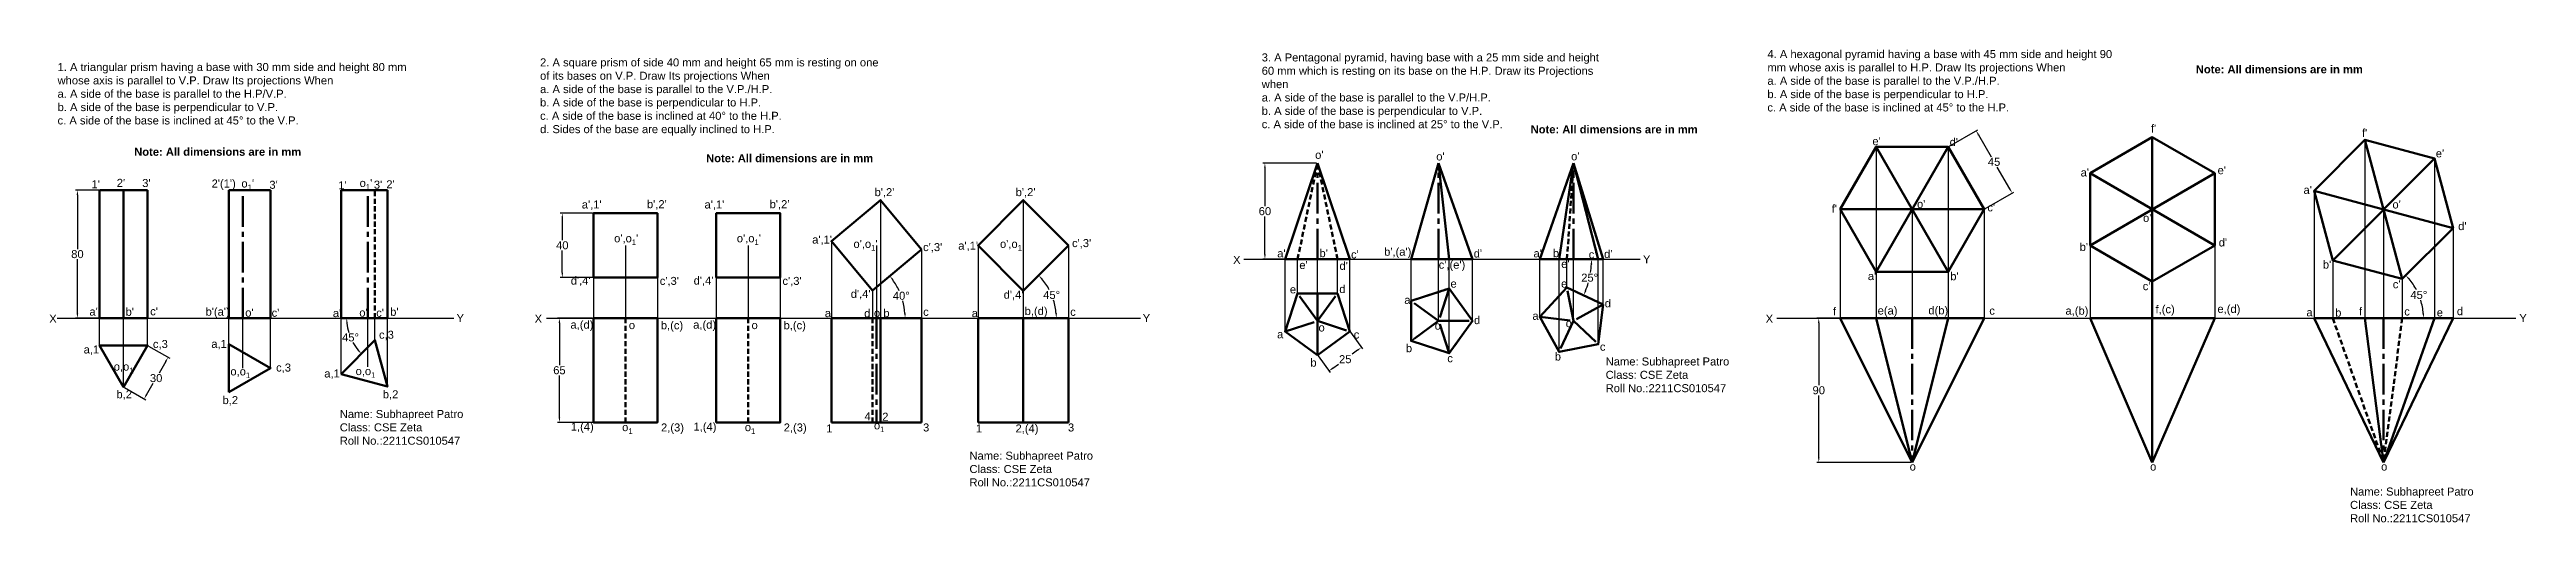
# Model space of a CAD drawing. Header units: millimetres. Extents: x 44 to 5246, y -101 to 201.
# Drawn here: x 44 to 1592, y -101 to 194 of the extents above; entities that cross this region are included whole.
import ezdxf

# ---------------------------------------------------------------- set-up
doc = ezdxf.new("R2010")
doc.units = ezdxf.units.MM
doc.header["$PDMODE"] = 35
doc.header["$PDSIZE"] = 5
doc.linetypes.add('CENTER2', pattern=[28.575, 19.05, -3.175, 3.175, -3.175])
doc.linetypes.add('HIDDEN2', pattern=[4.7625, 3.175, -1.5875])
doc.styles.get("Standard").update_dxf_attribs({"font": 'arial.ttf'})
doc.dimstyles.new('ISO-25', dxfattribs={"dimtxt": 5, "dimasz": 3, "dimexe": 1.25, "dimexo": 0.625, "dimtad": 1, "dimtih": 1, "dimtoh": 1, "dimdec": 0, "dimtxsty": 'Standard', "dimcen": 2.5, "dimadec": 0, "dimazin": 0, "dimtfac": 1, "dimtdec": 0, "dimtmove": 0, "dimatfit": 3, "dimfxl": 1, "dimarcsym": 0})

msp = doc.modelspace()

# ---------------------------------------------------------------- texts
at = {"char_height": 5, "attachment_point": 1}
for s, width, insert in [('1. A triangular prism having a base with 30 mm side and height 80 mm \\Pwhose axis is parallel to V.P. Draw Its projections When \\Pa. A side of the base is parallel to the H.P/V.P. \\Pb. A side of the base is perpendicular to V.P. \\Pc. A side of the base is inclined at 45° to the V.P.', 248.705, (49, 185.6)), ('3. A Pentagonal pyramid, having base with a 25 mm side and height \\P60 mm which is resting on its base on the H.P. Draw its Projections \\Pwhen \\Pa. A side of the base is parallel to the V.P/H.P. \\Pb. A side of the base is perpendicular to V.P. \\Pc. A side of the base is inclined at 25° to the V.P.', 270.327, (801.7, 191.6)), ('4. A hexagonal pyramid having a base with 45 mm side and height 90 \\Pmm whose axis is parallel to H.P. Draw Its projections When \\Pa. A side of the base is parallel to the V.P./H.P. \\Pb. A side of the base is perpendicular to H.P. \\Pc. A side of the base is inclined at 45° to the H.P.', 293.873, (1117.8, 193.7)), ('{\\fArial|b1|i0|c0|p34;Note: All dimensions are in mm}', 106.924, (1385.6, 184.2)), ('{\\fArial|b1|i0|c0|p34;Note: All dimensions are in mm}', 154.619, (969.8, 146.7)), ('{\\fArial|b1|i0|c0|p34;Note: All dimensions are in mm}', 128.527, (96.9, 132.7)), ('{\\fArial|b1|i0|c0|p34;Note: All dimensions are in mm}', 168.003, (454.4, 128.7)), ("a',1'", 10.155, (376.7, 99.8)), ("b',2'", 12.246, (417.4, 100)), ("a',1'", 10.155, (453.4, 99.8)), ("b',2'", 12.246, (494.1, 100)), ("b',2'", 12.246, (559.7, 107.5)), ("b',2'", 12.246, (647.9, 107.5)), ("\\A1;o',o{\\H0.7x;\\S^ 1;}'", 20.001, (396.9, 78.7)), ("\\A1;o',o{\\H0.7x;\\S^ 1;}'", 20.001, (473.6, 78.7)), ("a',1'", 10.155, (520.7, 77.9)), ("\\A1;o',o{\\H0.7x;\\S^ 1;}'", 20.001, (546.5, 75.2)), ("c',3'", 14.499, (590, 73.2)), ("a',1'", 10.155, (612, 74.1)), ("\\A1;o',o{\\H0.7x;\\S^ 1;}'", 20.001, (638.1, 75.2)), ("c',3'", 14.499, (683.1, 75.7)), ('X', 4.744, (783.8, 65.2)), ('Y', 11.003, (1040, 65.6)), ("d',4'", 12.628, (369.8, 52.3)), ("c',3'", 14.499, (425.4, 52.1)), ("d',4'", 12.628, (446.6, 52.3)), ("c',3'", 14.499, (502.1, 52.1)), ("d',4'", 12.628, (544.8, 44)), ('d', 2.736, (553.2, 31.9)), ('o', 5.704, (559.3, 32.1)), ('b', 7.548, (565.2, 32)), ('c', 8.886, (590.1, 32.8)), ("d',4'", 12.628, (640.4, 43.5)), ('b,(d)', 10.561, (653.5, 33.3)), ('c', 8.886, (682, 32.8)), ('f', 5.954, (1158.8, 33.1)), ('e(a)', 11.221, (1186.7, 33.6)), ('d(b)', 10.093, (1218.4, 33.7)), ('c', 15.61, (1256.5, 33.5)), ('f', 5.954, (1487.6, 33.1)), ('c', 15.61, (1515.9, 33)), ('X', 4.744, (43.8, 28.5)), ('Y', 11.003, (298.4, 28.9)), ('X', 4.744, (347.2, 28.5)), ('a,(d)', 13.045, (369.6, 24.8)), ('o', 9.582, (406.1, 24.5)), ('b,(c)', 20.909, (426.1, 24.4)), ('a,(d)', 13.045, (446.3, 24.8)), ('o', 9.582, (482.8, 24.5)), ('b,(c)', 20.909, (502.8, 24.4)), ('a', 5.774, (528.6, 32)), ('a', 5.774, (620.4, 32)), ('Y', 11.003, (727.3, 28.9)), ('X', 4.744, (1116.7, 28.5)), ('Y', 11.003, (1587.8, 28.9)), ('Name: Subhapreet Patro\\PClass: CSE Zeta\\PRoll No.:2211CS010547', 77.132, (1016.7, 1.8)), ('Name: Subhapreet Patro\\PClass: CSE Zeta\\PRoll No.:2211CS010547', 136.303, (225.4, -31)), ('1,(4)', 13.934, (369.8, -38.9)), ('2,(3)', 11.762, (426.2, -39.4)), ('1,(4)', 13.934, (446.5, -38.9)), ('2,(3)', 11.762, (502.9, -39.4)), ('1', 7.197, (529.5, -40)), ('4', 4.198, (553.4, -32.4)), ('\\A1;o{\\H0.7x;\\S^ 1;}', 7.608, (559.3, -38.1)), ('2', 9.953, (564.5, -32.7)), ('3', 7.955, (590, -39.4)), ('1', 7.197, (623, -40)), ('2,(4)', 11.676, (647.8, -40)), ('3', 7.955, (680.6, -39.4)), ('Name: Subhapreet Patro\\PClass: CSE Zeta\\PRoll No.:2211CS010547', 105.865, (619, -57)), ('Name: Subhapreet Patro\\PClass: CSE Zeta\\PRoll No.:2211CS010547', 105.059, (1482, -79.4))]:
    msp.add_mtext_dynamic_manual_height_columns(s, width=width, gutter_width=25, heights=[0], dxfattribs=dict(at, insert=insert))
at = {"linetype": 'HIDDEN2', "char_height": 5, "attachment_point": 1}
for s, width, insert in [('2. A square prism of side 40 mm and height 65 mm is resting on one \\Pof its bases on V.P. Draw Its projections When \\Pa. A side of the base is parallel to the V.P./H.P. \\Pb. A side of the base is perpendicular to H.P. \\Pc. A side of the base is inclined at 40° to the H.P. \\Pd. Sides of the base are equally inclined to H.P.', 236.707, (350.6, 188.5)), ("f'", 4.463, (1357.5, 147.2)), ("f'", 4.463, (1489.5, 144.5)), ("o'", 8.132, (835.1, 130.8)), ("o'", 8.132, (910.8, 129.8)), ("o'", 8.132, (995.1, 129.9)), ("e'", 4.463, (1183.4, 139.3)), ("d'", 5.152, (1231.7, 138.8)), ("e'", 4.463, (1535.6, 131.7)), ("1'", 7.307, (70.2, 112.4)), ("2'", 7.128, (86, 113.3)), ("3'", 7.039, (101.9, 113.2)), ("2'(1')", 11.056, (145.3, 112.9)), ("\\A1;o{\\H0.7x;\\S^ 1;}'", 12.853, (163.9, 112.9)), ("3'", 10.939, (181.4, 112.1)), ("1'", 7.307, (224.5, 111.8)), ("\\A1;o{\\H0.7x;\\S^ 1;}'", 12.853, (237.8, 113.2)), ("3'", 10.939, (246.7, 112.2)), ("2'", 7.128, (254.5, 112.4)), ("a'", 4.005, (1313.6, 119.8)), ("e'", 4.463, (1399.2, 121.2)), ("a'", 4.005, (1452.9, 108.9)), ("f'", 4.463, (1158, 97.1)), ("o'", 8.132, (1211.3, 100.1)), ("c'", 6.286, (1255.3, 98)), ("o'", 8.132, (1508.5, 99.8)), ("o'", 8.132, (1352.6, 91.4)), ("d'", 5.152, (1549.6, 86.3)), ("a'", 4.005, (811.4, 69.3)), ("e'", 4.463, (825.2, 62)), ("b'", 5.903, (837.8, 69.4)), ("c'", 6.286, (857.5, 68.6)), ("b',(a')", 12.595, (878.2, 70.3)), ("c',(e')", 4.463, (912.3, 62.2)), ("d'", 31.352, (934.2, 69.2)), ("a'", 4.005, (971.6, 69.3)), ("b'", 5.903, (983.7, 69.4)), ("e'", 4.463, (988.9, 62.7)), ("c'", 6.286, (1006.1, 68.6)), ("d'", 5.152, (1015.7, 68.9)), ("b'", 5.903, (1313, 73.3)), ("d'", 5.152, (1399.9, 76.1)), ("b'", 5.903, (1465, 62.3)), ('d', 4.349, (850.2, 47)), ("d'", 5.152, (850.3, 61.5)), ('e', 4.535, (919.7, 50.4)), ('e', 4.535, (988.8, 50.4)), ("a'", 4.005, (1180.6, 55.1)), ("b'", 5.903, (1232.1, 55)), ("c'", 6.286, (1352.4, 48.8)), ("c'", 6.286, (1508.7, 50)), ("a'", 6.446, (68.9, 32.9)), ("b' ", 4.509, (91.5, 32.8)), ("c'", 10.309, (106.9, 33.1)), ("b'(a')", 9.993, (141.5, 32.9)), ("o'", 12.888, (166.3, 32.3)), ("c'", 12.762, (182.8, 32.2)), ("a'", 6.446, (221.1, 32)), ("o'", 12.888, (237.6, 32.3)), ("c'", 10.309, (248.2, 32.2)), ("b' ", 4.509, (256.9, 32.8)), ('e', 4.535, (819.3, 46.8)), ('   a', 9.827, (885, 40.2)), ('d', 4.349, (1016.1, 38.1)), ('a,(b)', 12.119, (1304.1, 33.5)), ('f,(c) ', 12.792, (1360.4, 34.4)), ('e,(d)', 15.622, (1399.1, 34.6)), ('   a', 9.827, (1448.9, 32.5)), ('b', 16.973, (1472.7, 32.3)), ('e', 4.535, (1536.2, 32.4)), ('d', 4.349, (1548.8, 33.2)), ('c,3', 17.636, (249.9, 18.5)), ('   a', 9.827, (805.5, 18.8)), ('o', 5.067, (837.2, 23)), ('c', 8.665, (859.2, 18.6)), ('o', 5.067, (909.8, 24.2)), ('d', 4.349, (934.4, 27.6)), ('   a', 9.827, (965.1, 30.3)), ('o', 5.067, (991.7, 25.7)), ('a,1', 10.178, (65.3, 9.3)), ('c,3', 17.636, (108.6, 12.7)), ('a,1', 10.178, (145.1, 12.8)), ('b', 16.973, (832.1, 1.1)), ('b', 16.973, (891.8, 10.1)), ('c', 8.665, (917.7, 3.8)), ('b', 16.973, (984.9, 4.9)), ('c', 8.665, (1013.1, 11)), ('\\A1; o,o{\\H0.7x;\\S^ 1;}', 13.427, (84.1, -1.4)), ('\\A1; o,o{\\H0.7x;\\S^ 1;}', 13.427, (157, -4.4)), ('c,3', 17.636, (185.6, -2)), ('a,1', 10.178, (215.7, -5.7)), ('\\A1; o,o{\\H0.7x;\\S^ 1;}', 13.427, (235.3, -4.2)), ('b,2', 16.934, (85.8, -18.7)), ('b,2', 16.934, (152.1, -22.3)), ('b,2', 16.934, (252.3, -18.7)), ('\\A1;o{\\H0.7x;\\S^ 1;}', 12.853, (401.9, -39.2)), ('\\A1;o{\\H0.7x;\\S^ 1;}', 12.853, (478.6, -39.2)), ('o', 5.067, (1206.7, -63.8)), ('o', 5.067, (1357, -63.8)), ('o', 5.067, (1501.4, -63.8))]:
    msp.add_mtext_dynamic_manual_height_columns(s, width=width, gutter_width=25, heights=[0], dxfattribs=dict(at, insert=insert))

# ---------------------------------------------------------------- blocks, each defined once
blk = doc.blocks.new('*D1')
at = {"color": 0, "lineweight": -2, "transparency": 16777216}
for p, q in [((105.9, 8.9), (119.2, 1.3)), ((104.6, -21.5), (108.7, -14.3)), ((116.6, -0.7), (112.4, -7.9)), ((90.9, -17), (104.2, -24.7))]:
    blk.add_line(p, q, dxfattribs=at)
at = {"color": 0, "transparency": 16777216}
for points in [[(116.1, -0.5), (117, -1), (118.1, 1.9)], [(104.1, -21.2), (105, -21.7), (103.1, -24.1)]]:
    blk.add_solid(points, dxfattribs=at)
at = {"layer": 'Defpoints', "color": 0, "transparency": 16777216}
for p in [(105.3, 9.3), (118.1, 1.9), (90.3, -16.7)]:
    blk.add_point(p, dxfattribs=at)
at = {"color": 0, "transparency": 16777216, "insert": (110.6, -11.1), "char_height": 5, "attachment_point": 5}
blk.add_mtext('30', dxfattribs=at)
blk = doc.blocks.new('*D2')
at = {"color": 0, "lineweight": -2, "transparency": 16777216}
for p, q in [((74.7, 106.3), (60.2, 106.3)), ((61.4, 103.3), (61.4, 69.5)), ((61.4, 29.3), (61.4, 63.1)), ((74.7, 26.3), (60.2, 26.3))]:
    blk.add_line(p, q, dxfattribs=at)
at = {"color": 0, "transparency": 16777216}
for points in [[(60.9, 103.3), (61.9, 103.3), (61.4, 106.3)], [(60.9, 29.3), (61.9, 29.3), (61.4, 26.3)]]:
    blk.add_solid(points, dxfattribs=at)
at = {"layer": 'Defpoints', "color": 0, "transparency": 16777216}
for p in [(61.4, 106.3), (75.3, 106.3), (75.3, 26.3)]:
    blk.add_point(p, dxfattribs=at)
at = {"color": 0, "transparency": 16777216, "insert": (61.4, 66.3), "char_height": 5, "attachment_point": 5}
blk.add_mtext('80', dxfattribs=at)
blk = doc.blocks.new('*D3')
at = {"color": 0, "lineweight": -2, "transparency": 16777216}
for start, end in [(185.4838, 196.3595), (208.9275, 219.5162)]:
    blk.add_arc((261.1, 26.3), 31.4, start, end, dxfattribs=at)
at = {"color": 0, "transparency": 16777216}
for points in [[(229.4, 23.3), (230.4, 23.3), (229.7, 26.3)], [(237.3, 6.7), (236.5, 6), (238.9, 4.1)]]:
    blk.add_solid(points, dxfattribs=at)
at = {"layer": 'Defpoints', "color": 0, "transparency": 16777216}
for p in [(226.2, 26.3), (230.8, 18.2), (255.2, 26.3), (247.4, 12.6), (226.2, -8.6)]:
    blk.add_point(p, dxfattribs=at)
at = {"color": 0, "transparency": 16777216, "insert": (232.1, 14.3), "char_height": 5, "attachment_point": 5}
blk.add_mtext('45°', dxfattribs=at)
blk = doc.blocks.new('*D4')
at = {"color": 0, "lineweight": -2, "transparency": 16777216}
for start, end in [(24.8014, 35.8096), (4.1904, 15.3412)]:
    blk.add_arc((537.8, 26.3), 41, start, end, dxfattribs=at)
at = {"color": 0, "transparency": 16777216}
for points in [[(570.7, 50), (571.5, 50.6), (569.2, 52.7)], [(579.2, 29.3), (578.2, 29.3), (578.8, 26.3)]]:
    blk.add_solid(points, dxfattribs=at)
at = {"layer": 'Defpoints', "color": 0, "transparency": 16777216}
for p in [(589.1, 69.3), (558.5, 43.6), (577.7, 35.8), (354.7, 26.3), (726, 26.3)]:
    blk.add_point(p, dxfattribs=at)
at = {"color": 0, "transparency": 16777216, "insert": (576.4, 40.3), "char_height": 5, "attachment_point": 5}
blk.add_mtext('40°', dxfattribs=at)
blk = doc.blocks.new('*D5')
at = {"color": 0, "lineweight": -2, "transparency": 16777216}
for start, end in [(27.7969, 40.4594), (4.5406, 17.3993)]:
    blk.add_arc((635.4, 26.3), 37.9, start, end, dxfattribs=at)
at = {"color": 0, "transparency": 16777216}
for points in [[(663.9, 50.5), (664.6, 51.2), (662.2, 53.1)], [(673.7, 29.3), (672.7, 29.3), (673.3, 26.3)]]:
    blk.add_solid(points, dxfattribs=at)
at = {"layer": 'Defpoints', "color": 0, "transparency": 16777216}
for p in [(680.9, 71.8), (652.6, 43.5), (672, 36.1), (354.7, 26.3), (726, 26.3)]:
    blk.add_point(p, dxfattribs=at)
at = {"color": 0, "transparency": 16777216, "insert": (670.4, 40.8), "char_height": 5, "attachment_point": 5}
blk.add_mtext('45°', dxfattribs=at)
blk = doc.blocks.new('*D6')
at = {"color": 0, "lineweight": -2, "transparency": 16777216}
for p, q in [((383.4, 91.8), (363.2, 91.8)), ((364.5, 88.8), (364.5, 75)), ((364.5, 54.8), (364.5, 68.6)), ((383.4, 51.8), (363.2, 51.8))]:
    blk.add_line(p, q, dxfattribs=at)
at = {"color": 0, "transparency": 16777216}
for points in [[(364, 88.8), (365, 88.8), (364.5, 91.8)], [(364, 54.8), (365, 54.8), (364.5, 51.8)]]:
    blk.add_solid(points, dxfattribs=at)
at = {"layer": 'Defpoints', "color": 0, "transparency": 16777216}
for p in [(384, 91.8), (364.5, 51.8), (384, 51.8)]:
    blk.add_point(p, dxfattribs=at)
at = {"color": 0, "transparency": 16777216, "insert": (364.5, 71.8), "char_height": 5, "attachment_point": 5}
blk.add_mtext('40', dxfattribs=at)
blk = doc.blocks.new('*D7')
at = {"color": 0, "lineweight": -2, "transparency": 16777216}
for p, q in [((383.4, 26.3), (361.4, 26.3)), ((362.7, 23.3), (362.7, -3)), ((362.7, -35.7), (362.7, -9.4)), ((383.4, -38.7), (361.4, -38.7))]:
    blk.add_line(p, q, dxfattribs=at)
at = {"color": 0, "transparency": 16777216}
for points in [[(362.2, 23.3), (363.2, 23.3), (362.7, 26.3)], [(362.2, -35.7), (363.2, -35.7), (362.7, -38.7)]]:
    blk.add_solid(points, dxfattribs=at)
at = {"layer": 'Defpoints', "color": 0, "transparency": 16777216}
for p in [(384, 26.3), (362.7, -38.7), (384, -38.7)]:
    blk.add_point(p, dxfattribs=at)
at = {"color": 0, "transparency": 16777216, "insert": (362.7, -6.2), "char_height": 5, "attachment_point": 5}
blk.add_mtext('65', dxfattribs=at)
blk = doc.blocks.new('*D8')
at = {"color": 0, "lineweight": -2, "transparency": 16777216}
for start, end in [(338.2352, 343.9638), (350.9884, 356.7648)]:
    blk.add_arc((954.8, 63.1), 53.1, start, end, dxfattribs=at)
at = {"color": 0, "transparency": 16777216}
for points in [[(1007.3, 60.1), (1008.3, 60), (1007.9, 63.1)], [(1004.6, 43.2), (1003.7, 43.6), (1002.9, 40.6)]]:
    blk.add_solid(points, dxfattribs=at)
at = {"layer": 'Defpoints', "color": 0, "transparency": 16777216}
for p in [(790.5, 63.1), (1038.3, 63.1), (1005.7, 47.8), (992.5, 45.5), (1015.2, 34.9)]:
    blk.add_point(p, dxfattribs=at)
at = {"color": 0, "transparency": 16777216, "insert": (1006.7, 51.6), "char_height": 5, "attachment_point": 5}
blk.add_mtext('25°', dxfattribs=at)
blk = doc.blocks.new('*D9')
at = {"color": 0, "lineweight": -2, "transparency": 16777216}
for p, q in [((857.1, 17.5), (864.7, 7.1)), ((836.9, 2.8), (844.5, -7.6)), ((861.6, 6.3), (858.2, 3.8)), ((846.2, -4.9), (849.6, -2.4))]:
    blk.add_line(p, q, dxfattribs=at)
at = {"color": 0, "transparency": 16777216}
for points in [[(861.3, 6.7), (861.9, 5.9), (864, 8.1)], [(845.9, -4.5), (846.5, -5.3), (843.8, -6.6)]]:
    blk.add_solid(points, dxfattribs=at)
at = {"layer": 'Defpoints', "color": 0, "transparency": 16777216}
for p in [(856.8, 18), (836.6, 3.3), (864, 8.1)]:
    blk.add_point(p, dxfattribs=at)
at = {"color": 0, "transparency": 16777216, "insert": (853.9, 0.7), "char_height": 5, "attachment_point": 5}
blk.add_mtext('25', dxfattribs=at)
blk = doc.blocks.new('*D10')
at = {"color": 0, "lineweight": -2, "transparency": 16777216}
for p, q in [((835.9, 123.1), (802.4, 123.1)), ((803.7, 120.1), (803.7, 96.2)), ((803.7, 66.1), (803.7, 89.9)), ((835.9, 63.1), (802.4, 63.1))]:
    blk.add_line(p, q, dxfattribs=at)
at = {"color": 0, "transparency": 16777216}
for points in [[(803.2, 120.1), (804.2, 120.1), (803.7, 123.1)], [(803.2, 66.1), (804.2, 66.1), (803.7, 63.1)]]:
    blk.add_solid(points, dxfattribs=at)
at = {"layer": 'Defpoints', "color": 0, "transparency": 16777216}
for p in [(836.6, 123.1), (803.7, 63.1), (836.6, 63.1)]:
    blk.add_point(p, dxfattribs=at)
at = {"color": 0, "transparency": 16777216, "insert": (803.7, 93.1), "char_height": 5, "attachment_point": 5}
blk.add_mtext('60', dxfattribs=at)
blk = doc.blocks.new('*D11')
at = {"color": 0, "lineweight": -2, "transparency": 16777216}
for start, end in [(27.8084, 40.4497), (4.5503, 17.3886)]:
    blk.add_arc((1490.1, 26.3), 37.8, start, end, dxfattribs=at)
at = {"color": 0, "transparency": 16777216}
for points in [[(1518.5, 50.5), (1519.2, 51.2), (1516.8, 53)], [(1528.3, 29.3), (1527.3, 29.3), (1527.9, 26.3)]]:
    blk.add_solid(points, dxfattribs=at)
at = {"layer": 'Defpoints', "color": 0, "transparency": 16777216}
for p in [(1546.4, 82.6), (1514.6, 50.8), (1526.6, 36.1), (1123.6, 26.3), (1585.7, 26.3)]:
    blk.add_point(p, dxfattribs=at)
at = {"color": 0, "transparency": 16777216, "insert": (1525, 40.8), "char_height": 5, "attachment_point": 5}
blk.add_mtext('45°', dxfattribs=at)
blk = doc.blocks.new('*D12')
at = {"color": 0, "lineweight": -2, "transparency": 16777216}
for p, q in [((1231.3, 133.6), (1249.4, 144)), ((1249.8, 140.8), (1257.7, 127.1)), ((1269.3, 107), (1261.4, 120.7)), ((1253.8, 94.6), (1271.9, 105))]:
    blk.add_line(p, q, dxfattribs=at)
at = {"color": 0, "transparency": 16777216}
for points in [[(1250.2, 141), (1249.3, 140.5), (1248.3, 143.4)], [(1269.7, 107.3), (1268.8, 106.8), (1270.8, 104.4)]]:
    blk.add_solid(points, dxfattribs=at)
at = {"layer": 'Defpoints', "color": 0, "transparency": 16777216}
for p in [(1230.7, 133.2), (1253.2, 94.3), (1270.8, 104.4)]:
    blk.add_point(p, dxfattribs=at)
at = {"color": 0, "transparency": 16777216, "insert": (1259.5, 123.9), "char_height": 5, "attachment_point": 5}
blk.add_mtext('45', dxfattribs=at)
blk = doc.blocks.new('*D13')
at = {"color": 0, "lineweight": -2, "transparency": 16777216}
for p, q in [((1207.6, 26.3), (1148.6, 26.3)), ((1149.9, 23.3), (1149.9, -15.5)), ((1149.9, -60.7), (1149.9, -21.9)), ((1207.6, -63.7), (1148.6, -63.7))]:
    blk.add_line(p, q, dxfattribs=at)
at = {"color": 0, "transparency": 16777216}
for points in [[(1149.4, 23.3), (1150.4, 23.3), (1149.9, 26.3)], [(1149.4, -60.7), (1150.4, -60.7), (1149.9, -63.7)]]:
    blk.add_solid(points, dxfattribs=at)
at = {"layer": 'Defpoints', "color": 0, "transparency": 16777216}
for p in [(1208.2, 26.3), (1149.9, -63.7), (1208.2, -63.7)]:
    blk.add_point(p, dxfattribs=at)
at = {"color": 0, "transparency": 16777216, "insert": (1149.9, -18.7), "char_height": 5, "attachment_point": 5}
blk.add_mtext('90', dxfattribs=at)

# ---------------------------------------------------------------- dimensions: what is measured, and where the dimension line sits
for p1, p2, distance, picture, middle in [((1230.7, 133.2), (1253.2, 94.3), 20.3, '*D12', (1259.5, 123.9)), ((836.6, 123.1), (836.6, 63.1), -32.9, '*D10', (803.7, 93.1)), ((75.3, 26.3), (75.3, 106.3), 13.9, '*D2', (61.4, 66.3)), ((384, 91.8), (384, 51.8), -19.6, '*D6', (364.5, 71.8)), ((384, 26.3), (384, -38.7), -21.4, '*D7', (362.7, -6.2)), ((836.6, 3.3), (856.8, 18), -12.3, '*D9', (853.9, 0.7)), ((1208.2, 26.3), (1208.2, -63.7), -58.4, '*D13', (1149.9, -18.7)), ((90.3, -16.7), (105.3, 9.3), -14.7, '*D1', (110.6, -11.1))]:
    dim = msp.add_aligned_dim(p1=p1, p2=p2, distance=distance, dimstyle='ISO-25')
    dim.commit()
    dim.dimension.update_dxf_attribs({"geometry": picture, "text_midpoint": middle})
for base, line1, line2, picture, middle in [((1526.6, 36.1), ((1123.6, 26.3), (1585.7, 26.3)), ((1514.6, 50.8), (1546.4, 82.6)), '*D11', (1525, 40.8)), ((672, 36.1), ((652.6, 43.5), (680.9, 71.8)), ((354.7, 26.3), (726, 26.3)), '*D5', (670.4, 40.8)), ((577.7, 35.8), ((558.5, 43.6), (589.1, 69.3)), ((354.7, 26.3), (726, 26.3)), '*D4', (576.4, 40.3)), ((1005.7, 47.8), ((790.5, 63.1), (1038.3, 63.1)), ((1015.2, 34.9), (992.5, 45.5)), '*D8', (1006.7, 51.6)), ((230.8, 18.2), ((226.2, 26.3), (255.2, 26.3)), ((247.4, 12.6), (226.2, -8.6)), '*D3', (232.1, 14.3))]:
    dim = msp.add_angular_dim_2l(base=base, line1=line1, line2=line2, dimstyle='ISO-25')
    dim.commit()
    dim.dimension.update_dxf_attribs({"geometry": picture, "text_midpoint": middle})

# ---------------------------------------------------------------- linework, layer by layer
at = {"lineweight": 53}
for p, q in [((1185.7, 133.2), (1230.7, 55.3)), ((1185.7, 55.3), (1230.7, 133.2)), ((1358.4, 139.3), (1358.4, 26.3)), ((1471.2, 62.4), (1534.8, 126.1)), ((1491.3, 137.7), (1514.6, 50.8)), ((816.3, 63.1), (836.6, 123.1)), ((856.8, 63.1), (836.6, 123.1)), ((895.1, 63.1), (912.3, 123.1)), ((933.5, 63.1), (912.3, 123.1)), ((918.9, 63.1), (912.3, 123.1)), ((975.5, 63.1), (996.6, 123.1)), ((987.6, 63.1), (996.6, 123.1)), ((1015.2, 63.1), (996.6, 123.1)), ((1012.1, 63.1), (996.6, 123.1)), ((1319.5, 116.8), (1397.4, 71.8)), ((1319.5, 71.8), (1397.4, 116.8)), ((75.3, 26.3), (75.3, 106.3)), ((105.3, 106.3), (75.3, 106.3)), ((90.3, 26.3), (90.3, 106.3)), ((105.3, 26.3), (105.3, 106.3)), ((156.1, 26.3), (156.1, 106.3)), ((182.1, 106.3), (156.1, 106.3)), ((182.1, 26.3), (182.1, 106.3)), ((226.2, 26.3), (226.2, 106.3)), ((226.2, 106.3), (255.2, 106.3)), ((255.2, 26.3), (255.2, 106.3)), ((1163.2, 94.3), (1253.2, 94.3)), ((1459.5, 105.9), (1546.4, 82.6)), ((816.3, 63.1), (856.8, 63.1)), ((895.1, 63.1), (933.5, 63.1)), ((975.5, 63.1), (1015.2, 63.1)), ((836.6, 24.6), (836.6, 41.8)), ((75.3, 26.3), (105.3, 26.3)), ((156.1, 26.3), (182.1, 26.3)), ((226.2, 26.3), (255.2, 26.3)), ((532.7, 26.3), (532.7, -38.7)), ((532.7, 26.3), (589.1, 26.3)), ((563.4, 26.3), (563.4, -38.7)), ((589.1, 26.3), (589.1, -38.7)), ((624.4, 26.3), (624.4, -38.7)), ((624.4, 26.3), (680.9, 26.3)), ((652.6, 26.3), (652.6, -38.7)), ((680.9, 26.3), (680.9, -38.7)), ((836.6, 3.3), (836.6, 24.6)), ((1163.2, 26.3), (1208.2, -63.7)), ((1163.2, 26.3), (1253.2, 26.3)), ((1185.7, 26.3), (1208.2, -63.7)), ((1230.7, 26.3), (1208.2, -63.7)), ((1253.2, 26.3), (1208.2, -63.7)), ((1397.4, 26.3), (1319.5, 26.3)), ((1319.5, 26.3), (1358.4, -63.7)), ((1358.4, 26.3), (1358.4, -63.7)), ((1358.4, -63.7), (1397.4, 26.3)), ((1459.5, 26.3), (1503, -63.7)), ((1459.5, 26.3), (1546.4, 26.3)), ((1491.3, 26.3), (1503, -63.7)), ((1546.4, 26.3), (1503, -63.7)), ((1534.8, 26.3), (1503, -63.7)), ((589.1, -38.7), (532.7, -38.7)), ((624.4, -38.7), (680.9, -38.7))]:
    msp.add_line(p, q, dxfattribs=at)
for p, q in [((1185.7, 133.2), (1185.7, 26.3)), ((1230.7, 133.2), (1230.7, 26.3)), ((1491.3, 137.7), (1491.3, 26.3)), ((1534.8, 126.1), (1534.8, 26.3)), ((563.4, 100), (563.4, 26.3)), ((652.6, 100.1), (652.6, 26.3)), ((1163.2, 94.3), (1163.2, 26.3)), ((1208.2, 94.3), (1208.2, 26.3)), ((1253.2, 94.3), (1253.2, 26.3)), ((1459.5, 105.9), (1459.5, 26.3)), ((1503, 94.3), (1503, 26.3)), ((1546.4, 82.6), (1546.4, 26.3)), ((404, 71.8), (404, 26.3)), ((480.7, 71.8), (480.7, 26.3)), ((532.7, 74.3), (532.7, 26.3)), ((560.9, 71.8), (560.9, 26.3)), ((589.1, 69.3), (589.1, 26.3)), ((624.4, 71.8), (624.4, 26.3)), ((680.9, 71.8), (680.9, 26.3)), ((790.5, 63.1), (1038.3, 63.1)), ((816.3, 18), (816.3, 63.1)), ((824.1, 41.8), (824.1, 63.1)), ((836.6, 3.3), (836.6, 63.1)), ((849.1, 41.8), (849.1, 63.1)), ((856.8, 18), (856.8, 63.1)), ((895.1, 37.1), (895.1, 63.1)), ((912.3, 24.6), (912.3, 63.1)), ((918.9, 4.4), (918.9, 63.1)), ((933.5, 24.6), (933.5, 63.1)), ((975.5, 27.2), (975.5, 63.1)), ((987.6, 5.3), (987.6, 63.1)), ((992.5, 45.5), (992.5, 63.1)), ((996.6, 24.6), (996.6, 63.1)), ((1012.1, 10.1), (1012.1, 63.1)), ((1015.2, 34.9), (1015.2, 63.1)), ((1319.5, 71.8), (1319.5, 26.3)), ((1397.4, 71.8), (1397.4, 26.3)), ((1471.2, 62.4), (1471.2, 26.3)), ((384, 51.8), (384, 26.3)), ((424, 51.8), (424, 26.3)), ((460.7, 51.8), (460.7, 26.3)), ((500.7, 51.8), (500.7, 26.3)), ((1514.6, 50.8), (1514.6, 26.3)), ((558.5, 43.6), (558.5, 26.3)), ((48.8, 26.3), (296.6, 26.3)), ((75.3, 9.3), (75.3, 26.3)), ((90.3, -16.7), (90.3, 26.3)), ((105.3, 9.3), (105.3, 26.3)), ((156.1, 10.2), (156.1, 26.3)), ((164.8, -4.8), (164.8, 26.3)), ((182.1, -4.8), (182.1, 26.3)), ((226.2, -8.6), (226.2, 26.3)), ((242.9, -4.1), (242.9, 26.3)), ((247.4, 12.6), (247.4, 26.3)), ((255.2, -16.4), (255.2, 26.3)), ((354.7, 26.3), (726, 26.3)), ((1123.6, 26.3), (1585.7, 26.3)), ((1397.4, 26.3), (1319.5, 26.3))]:
    msp.add_line(p, q)
at = {"linetype": 'HIDDEN2', "lineweight": 53}
for p, q in [((824.1, 63.1), (836.6, 123.1)), ((849.1, 63.1), (836.6, 123.1)), ((992.5, 63.1), (996.6, 123.1)), ((247.4, 26.3), (247.4, 106.3)), ((404, 26.3), (404, -38.7)), ((480.7, 26.3), (480.7, -38.7)), ((558.5, 26.3), (558.5, -38.7)), ((1471.2, 26.3), (1503, -63.7)), ((1514.6, 26.3), (1503, -63.7))]:
    msp.add_line(p, q, dxfattribs=at)
at = {"linetype": 'CENTER2', "lineweight": 53}
for p, q in [((836.6, 63.1), (836.6, 123.1)), ((912.3, 63.1), (912.3, 123.1)), ((996.6, 63.1), (996.6, 123.1)), ((164.8, 26.3), (164.8, 106.3)), ((242.9, 26.3), (242.9, 106.3)), ((836.6, 24.6), (824.1, 41.8)), ((836.6, 24.6), (849.1, 41.8)), ((895.1, 37.1), (918.9, 44.8)), ((912.3, 24.6), (895.1, 37.1)), ((918.9, 44.8), (912.3, 24.6)), ((996.6, 24.6), (992.5, 45.5)), ((1015.2, 34.9), (996.6, 24.6)), ((560.9, 26.3), (560.9, -38.7)), ((816.3, 18), (836.6, 24.6)), ((836.6, 24.6), (856.8, 18)), ((912.3, 24.6), (895.1, 12.1)), ((912.3, 24.6), (933.5, 24.6)), ((918.9, 4.4), (912.3, 24.6)), ((975.5, 27.2), (996.6, 24.6)), ((996.6, 24.6), (987.6, 5.3)), ((996.6, 24.6), (1012.1, 10.1)), ((1208.2, 26.3), (1208.2, -63.7)), ((1503, 26.3), (1503, -63.7))]:
    msp.add_line(p, q, dxfattribs=at)
at = {"linetype": 'CENTER2'}
for p, q in [((895.1, 12.1), (912.3, 24.6)), ((933.5, 24.6), (918.9, 4.4)), ((895.1, 12.1), (918.9, 4.4))]:
    msp.add_line(p, q, dxfattribs=at)
at = {"lineweight": 53}
for points in [[(1163.2, 94.3), (1185.7, 55.3), (1230.7, 55.3), (1253.2, 94.3), (1230.7, 133.2), (1185.7, 133.2)], [(1319.5, 71.8), (1358.4, 49.3), (1397.4, 71.8), (1397.4, 116.8), (1358.4, 139.3), (1319.5, 116.8)], [(1546.4, 82.6), (1534.8, 126.1), (1491.3, 137.7), (1459.5, 105.9), (1471.2, 62.4), (1514.6, 50.8)], [(589.1, 69.3), (563.4, 100), (532.7, 74.3), (558.5, 43.6)], [(680.9, 71.8), (652.6, 100.1), (624.4, 71.8), (652.6, 43.5)], [(424, 51.8), (424, 91.8), (384, 91.8), (384, 51.8)], [(500.7, 51.8), (500.7, 91.8), (460.7, 91.8), (460.7, 51.8)], [(849.1, 41.8), (824.1, 41.8), (816.3, 18), (836.6, 3.3), (856.8, 18)], [(895.1, 37.1), (895.1, 12.1), (918.9, 4.4), (933.5, 24.6), (918.9, 44.8)], [(1015.2, 34.9), (992.5, 45.5), (975.5, 27.2), (987.6, 5.3), (1012.1, 10.1)], [(75.3, 9.3), (90.3, -16.7), (105.3, 9.3)], [(156.1, -19.8), (182.1, -4.8), (156.1, 10.2)], [(226.2, -8.6), (255.2, -16.4), (247.4, 12.6)]]:
    msp.add_lwpolyline(points, close=True, dxfattribs=at)
for points in [[(424, 26.3), (384, 26.3), (384, -38.7), (424, -38.7), (424, 26.3)], [(500.7, 26.3), (460.7, 26.3), (460.7, -38.7), (500.7, -38.7), (500.7, 26.3)]]:
    msp.add_lwpolyline(points, dxfattribs=at)

msp.set_redraw_order([(e.dxf.handle, doc.entitydb.next_handle()) for e in msp.query("TEXT MTEXT ATTDEF DIMENSION ARC_DIMENSION")])  # texts and dimensions are drawn at this point

doc.saveas('drawing.dxf')
